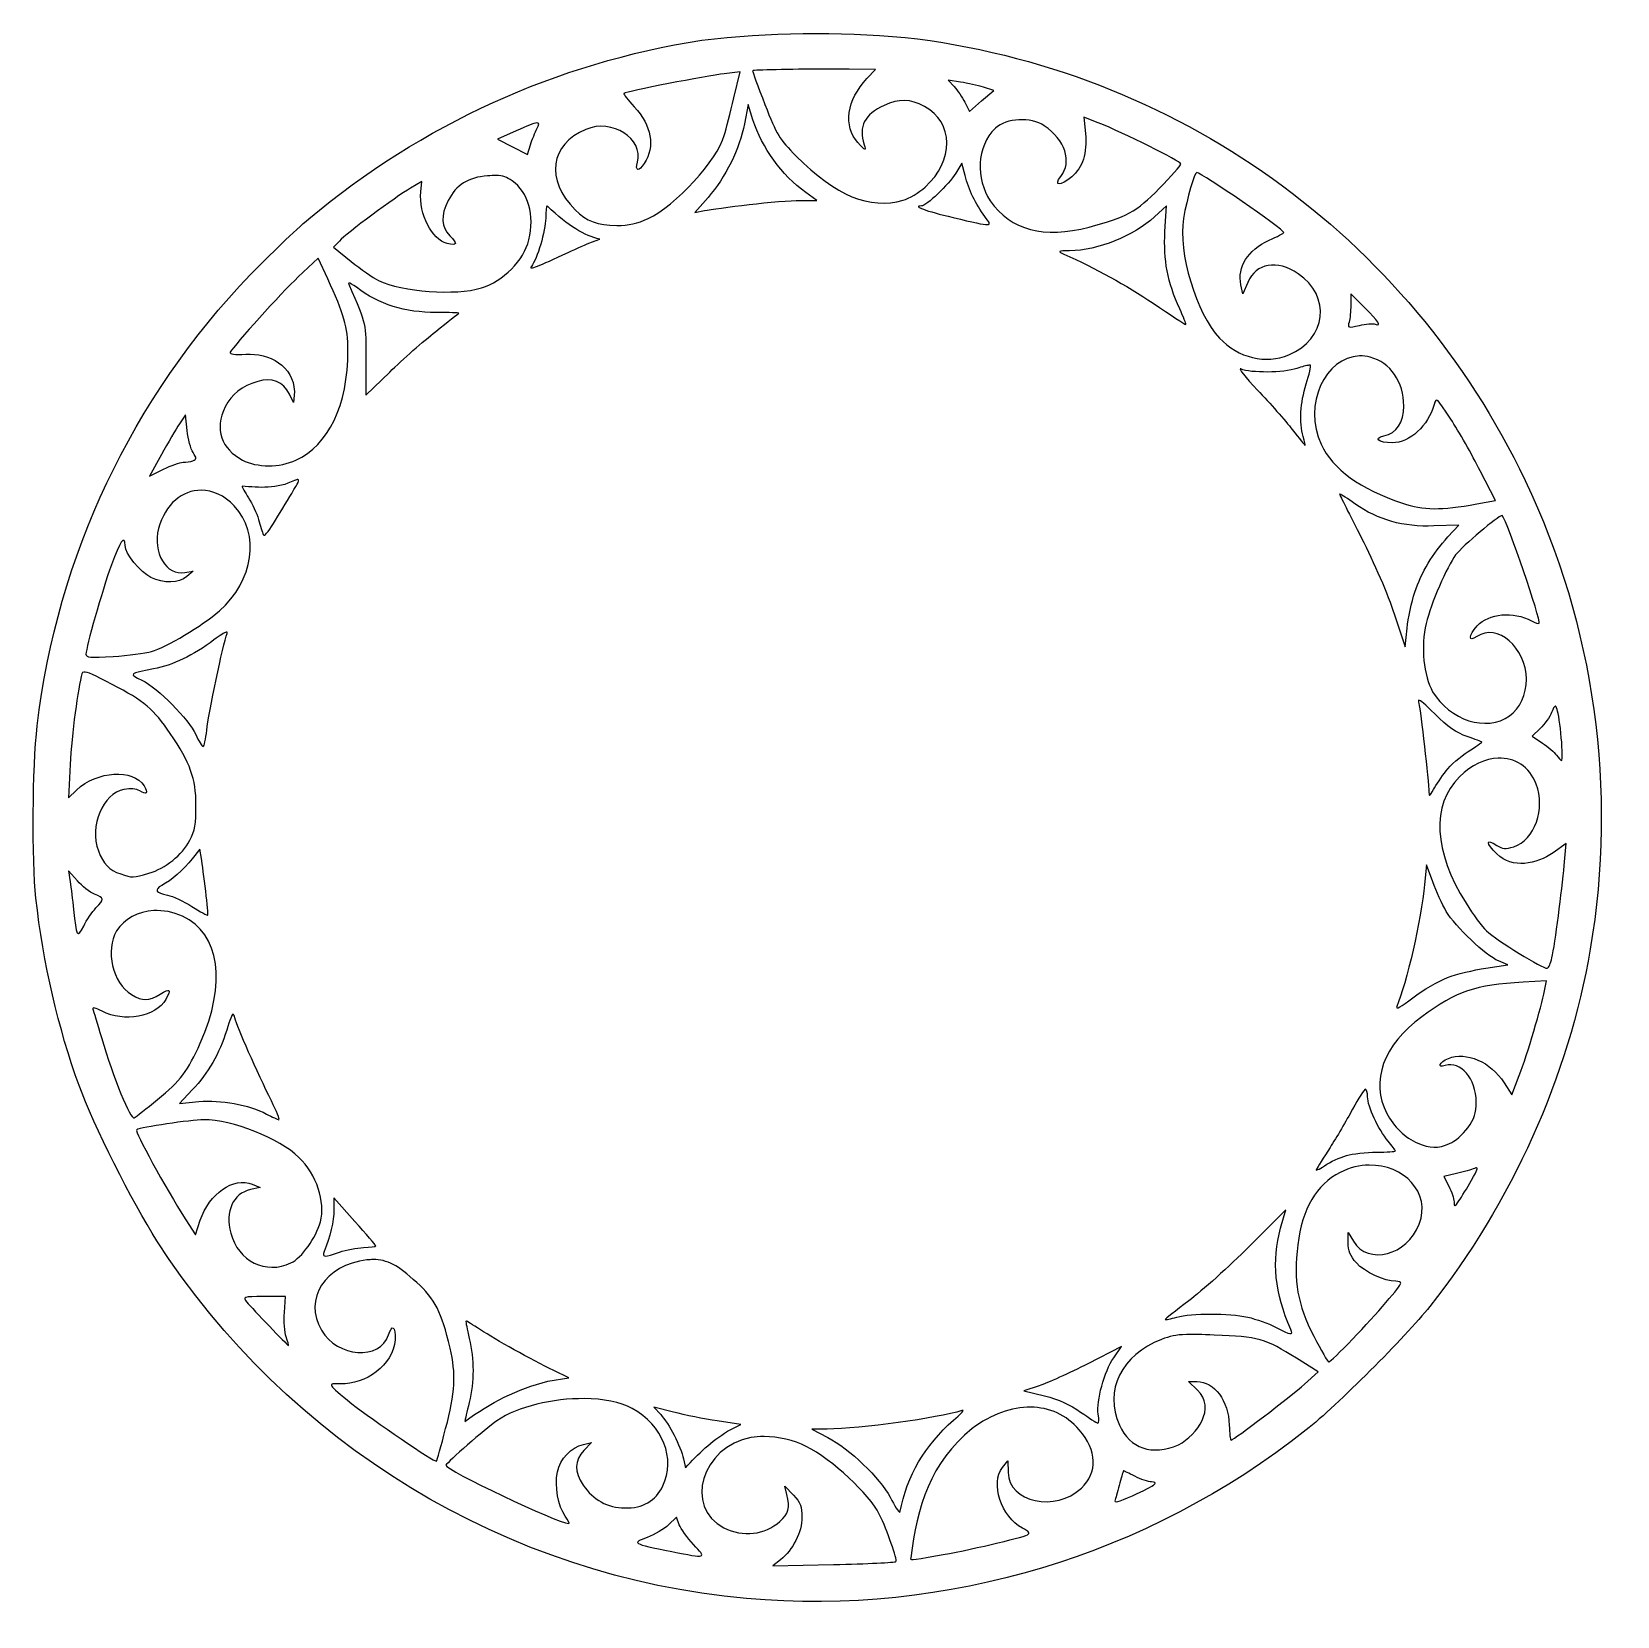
# Model space of a CAD drawing. Header units: centimetres. Extents: x -2.08 to 2.12, y -2.11 to 2.08.
import ezdxf

# ---------------------------------------------------------------- set-up
doc = ezdxf.new("R2010")
doc.units = ezdxf.units.CM
doc.header["$MEASUREMENT"] = 0
doc.layers.add('Layer 1', color=7, linetype='Continuous')

msp = doc.modelspace()

# ---------------------------------------------------------------- linework, layer by layer
at = {"layer": 'Layer 1'}
for points, knots in [([(-0.30557, 2.05704), (-0.69045, 1.9967), (-1.0463, 1.83496), (-1.34488, 1.58445), (-1.34488, 1.58445), (-1.38025, 1.55477), (-1.44979, 1.48822), (-1.49926, 1.43673), (-1.49926, 1.43673), (-1.81326, 1.10994), (-2.01105, 0.69155), (-2.06348, 0.24332), (-2.06348, 0.24332), (-2.07626, 0.13406), (-2.07821, -0.11356), (-2.06709, -0.21317), (-2.06709, -0.21317), (-2.04808, -0.38331), (-2.00749, -0.55936), (-1.95297, -0.70825), (-1.95297, -0.70825), (-1.91437, -0.81363), (-1.81217, -1.01791), (-1.74722, -1.11919), (-1.74722, -1.11919), (-1.40295, -1.65604), (-0.81971, -2.00989), (-0.18728, -2.06604), (-0.18728, -2.06604), (0.34125, -2.11296), (0.87301, -1.95283), (1.29379, -1.61983), (1.29379, -1.61983), (1.37413, -1.55625), (1.55637, -1.37394), (1.62061, -1.29301), (1.62061, -1.29301), (1.83661, -1.02087), (1.98802, -0.68409), (2.04516, -0.34811), (2.04516, -0.34811), (2.11664, 0.07221), (2.05607, 0.5086), (1.873, 0.89223), (1.873, 0.89223), (1.56318, 1.54149), (0.94643, 1.98207), (0.23227, 2.06453), (0.23227, 2.06453), (0.0536, 2.07944), (-0.1275, 2.07878), (-0.30557, 2.05704)], [0, 0, 0, 0, 0.0714286, 0.0714286, 0.0714286, 0.0714286, 0.1428571, 0.1428571, 0.1428571, 0.1428571, 0.2142857, 0.2142857, 0.2142857, 0.2142857, 0.2857143, 0.2857143, 0.2857143, 0.2857143, 0.3571429, 0.3571429, 0.3571429, 0.3571429, 0.4285714, 0.4285714, 0.4285714, 0.4285714, 0.5, 0.5, 0.5, 0.5, 0.5714286, 0.5714286, 0.5714286, 0.5714286, 0.6428571, 0.6428571, 0.6428571, 0.6428571, 0.7142857, 0.7142857, 0.7142857, 0.7142857, 0.7857143, 0.7857143, 0.7857143, 0.7857143, 0.8571429, 0.8571429, 0.8571429, 0.8571429, 1, 1, 1, 1]), ([(-0.20422, 1.9729), (-0.20422, 1.9729), (-0.22088, 1.90432), (-0.22088, 1.90432), (-0.22088, 1.90432), (-0.23004, 1.8666), (-0.24129, 1.82178), (-0.24587, 1.80492), (-0.24587, 1.80492), (-0.26323, 1.741), (-0.37562, 1.61832), (-0.44718, 1.585), (-0.44718, 1.585), (-0.47535, 1.57189), (-0.49859, 1.5668), (-0.53048, 1.56696), (-0.53048, 1.56696), (-0.58149, 1.56721), (-0.61026, 1.57805), (-0.64016, 1.60805), (-0.64016, 1.60805), (-0.71987, 1.68802), (-0.70753, 1.78116), (-0.61211, 1.82102), (-0.61211, 1.82102), (-0.54243, 1.85013), (-0.45863, 1.79691), (-0.47578, 1.73439), (-0.47578, 1.73439), (-0.4825, 1.7099), (-0.47224, 1.70791), (-0.45745, 1.73078), (-0.45745, 1.73078), (-0.42835, 1.77578), (-0.43815, 1.83086), (-0.48411, 1.88072), (-0.48411, 1.88072), (-0.50066, 1.89868), (-0.51293, 1.91467), (-0.51132, 1.91626), (-0.51132, 1.91626), (-0.50664, 1.92091), (-0.29136, 1.96303), (-0.24587, 1.96818), (-0.24587, 1.96818), (-0.24587, 1.96818), (-0.20422, 1.9729), (-0.20422, 1.9729)], [0, 0, 0, 0, 0.0769231, 0.0769231, 0.0769231, 0.0769231, 0.1538462, 0.1538462, 0.1538462, 0.1538462, 0.2307692, 0.2307692, 0.2307692, 0.2307692, 0.3076923, 0.3076923, 0.3076923, 0.3076923, 0.3846154, 0.3846154, 0.3846154, 0.3846154, 0.4615385, 0.4615385, 0.4615385, 0.4615385, 0.5384615, 0.5384615, 0.5384615, 0.5384615, 0.6153846, 0.6153846, 0.6153846, 0.6153846, 0.6923077, 0.6923077, 0.6923077, 0.6923077, 0.7692308, 0.7692308, 0.7692308, 0.7692308, 0.8461538, 0.8461538, 0.8461538, 0.8461538, 1, 1, 1, 1]), ([(0.01375, 1.98068), (0.04098, 1.98083), (0.06596, 1.98069), (0.08455, 1.9804), (0.08455, 1.9804), (0.08455, 1.9804), (0.15425, 1.97929), (0.15425, 1.97929), (0.15425, 1.97929), (0.15425, 1.97929), (0.13148, 1.95541), (0.13148, 1.95541), (0.13148, 1.95541), (0.0782, 1.89927), (0.0682, 1.82809), (0.1076, 1.78603), (0.1076, 1.78603), (0.1287, 1.76351), (0.12962, 1.76324), (0.12426, 1.78048), (0.12426, 1.78048), (0.10909, 1.82925), (0.12502, 1.86073), (0.17702, 1.88461), (0.17702, 1.88461), (0.21638, 1.90268), (0.24574, 1.90174), (0.28392, 1.88155), (0.28392, 1.88155), (0.36158, 1.84048), (0.36233, 1.73778), (0.28558, 1.66858), (0.28558, 1.66858), (0.26902, 1.65365), (0.24276, 1.6379), (0.22727, 1.6336), (0.22727, 1.6336), (0.13726, 1.6086), (0.05077, 1.64432), (-0.05567, 1.75049), (-0.05567, 1.75049), (-0.10032, 1.79503), (-0.10687, 1.80576), (-0.13841, 1.88683), (-0.13841, 1.88683), (-0.15725, 1.93524), (-0.17181, 1.97543), (-0.1709, 1.97624), (-0.1709, 1.97624), (-0.16884, 1.97806), (-0.06794, 1.98024), (0.01375, 1.98068)], [0, 0, 0, 0, 0.0714286, 0.0714286, 0.0714286, 0.0714286, 0.1428571, 0.1428571, 0.1428571, 0.1428571, 0.2142857, 0.2142857, 0.2142857, 0.2142857, 0.2857143, 0.2857143, 0.2857143, 0.2857143, 0.3571429, 0.3571429, 0.3571429, 0.3571429, 0.4285714, 0.4285714, 0.4285714, 0.4285714, 0.5, 0.5, 0.5, 0.5, 0.5714286, 0.5714286, 0.5714286, 0.5714286, 0.6428571, 0.6428571, 0.6428571, 0.6428571, 0.7142857, 0.7142857, 0.7142857, 0.7142857, 0.7857143, 0.7857143, 0.7857143, 0.7857143, 0.8571429, 0.8571429, 0.8571429, 0.8571429, 1, 1, 1, 1]), ([(0.34667, 1.95152), (0.34667, 1.95152), (0.37943, 1.94625), (0.37943, 1.94625), (0.37943, 1.94625), (0.39748, 1.94326), (0.42461, 1.93694), (0.43969, 1.93237), (0.43969, 1.93237), (0.43969, 1.93237), (0.46718, 1.92404), (0.46718, 1.92404), (0.46718, 1.92404), (0.46718, 1.92404), (0.43469, 1.89627), (0.43469, 1.89627), (0.43469, 1.89627), (0.43469, 1.89627), (0.40248, 1.8685), (0.40248, 1.8685), (0.40248, 1.8685), (0.40248, 1.8685), (0.39026, 1.89266), (0.39026, 1.89266), (0.39026, 1.89266), (0.38354, 1.90597), (0.37087, 1.92473), (0.36222, 1.93431), (0.36222, 1.93431), (0.36222, 1.93431), (0.34667, 1.95152), (0.34667, 1.95152)], [0, 0, 0, 0, 0.1111111, 0.1111111, 0.1111111, 0.1111111, 0.2222222, 0.2222222, 0.2222222, 0.2222222, 0.3333333, 0.3333333, 0.3333333, 0.3333333, 0.4444444, 0.4444444, 0.4444444, 0.4444444, 0.5555556, 0.5555556, 0.5555556, 0.5555556, 0.6666667, 0.6666667, 0.6666667, 0.6666667, 0.7777778, 0.7777778, 0.7777778, 0.7777778, 1, 1, 1, 1]), ([(-0.18312, 1.88711), (-0.18312, 1.88711), (-0.17007, 1.84657), (-0.17007, 1.84657), (-0.17007, 1.84657), (-0.14596, 1.77191), (-0.09435, 1.70067), (-0.03012, 1.65387), (-0.03012, 1.65387), (-0.03012, 1.65387), (-0.00125, 1.63304), (-0.00125, 1.63304), (-0.00125, 1.63304), (-0.00125, 1.63304), (-0.04484, 1.63304), (-0.04484, 1.63304), (-0.04484, 1.63304), (-0.06878, 1.63304), (-0.1297, 1.62816), (-0.18034, 1.62221), (-0.18034, 1.62221), (-0.23099, 1.61626), (-0.28398, 1.60895), (-0.29807, 1.60611), (-0.29807, 1.60611), (-0.29807, 1.60611), (-0.32362, 1.60111), (-0.32362, 1.60111), (-0.32362, 1.60111), (-0.32362, 1.60111), (-0.28863, 1.64109), (-0.28863, 1.64109), (-0.28863, 1.64109), (-0.24315, 1.69274), (-0.20449, 1.77083), (-0.19256, 1.83574), (-0.19256, 1.83574), (-0.19256, 1.83574), (-0.18312, 1.88711), (-0.18312, 1.88711)], [0, 0, 0, 0, 0.0909091, 0.0909091, 0.0909091, 0.0909091, 0.1818182, 0.1818182, 0.1818182, 0.1818182, 0.2727273, 0.2727273, 0.2727273, 0.2727273, 0.3636364, 0.3636364, 0.3636364, 0.3636364, 0.4545455, 0.4545455, 0.4545455, 0.4545455, 0.5454545, 0.5454545, 0.5454545, 0.5454545, 0.6363636, 0.6363636, 0.6363636, 0.6363636, 0.7272727, 0.7272727, 0.7272727, 0.7272727, 0.8181818, 0.8181818, 0.8181818, 0.8181818, 1, 1, 1, 1]), ([(0.70569, 1.85323), (0.70569, 1.85323), (0.74346, 1.83851), (0.74346, 1.83851), (0.74346, 1.83851), (0.81049, 1.81209), (0.96198, 1.73636), (0.96198, 1.72939), (0.96198, 1.72939), (0.96198, 1.72568), (0.93622, 1.69654), (0.90478, 1.66442), (0.90478, 1.66442), (0.84498, 1.60332), (0.81741, 1.58807), (0.7193, 1.56251), (0.7193, 1.56251), (0.59847, 1.53104), (0.51294, 1.55376), (0.45746, 1.63221), (0.45746, 1.63221), (0.41983, 1.6902), (0.41986, 1.77464), (0.47134, 1.82408), (0.47134, 1.82408), (0.50017, 1.85101), (0.5658, 1.85448), (0.60073, 1.83074), (0.60073, 1.83074), (0.65589, 1.79326), (0.67489, 1.73512), (0.64461, 1.69663), (0.64461, 1.69663), (0.62404, 1.67048), (0.64272, 1.66991), (0.67348, 1.69579), (0.67348, 1.69579), (0.70258, 1.72028), (0.7144, 1.75736), (0.70958, 1.81047), (0.70958, 1.81047), (0.70958, 1.81047), (0.70569, 1.85323), (0.70569, 1.85323)], [0, 0, 0, 0, 0.0833333, 0.0833333, 0.0833333, 0.0833333, 0.1666667, 0.1666667, 0.1666667, 0.1666667, 0.25, 0.25, 0.25, 0.25, 0.3333333, 0.3333333, 0.3333333, 0.3333333, 0.4166667, 0.4166667, 0.4166667, 0.4166667, 0.5, 0.5, 0.5, 0.5, 0.5833333, 0.5833333, 0.5833333, 0.5833333, 0.6666667, 0.6666667, 0.6666667, 0.6666667, 0.75, 0.75, 0.75, 0.75, 0.8333333, 0.8333333, 0.8333333, 0.8333333, 1, 1, 1, 1]), ([(-0.74206, 1.83796), (-0.73438, 1.83876), (-0.73568, 1.83353), (-0.74151, 1.82269), (-0.74151, 1.82269), (-0.74641, 1.81357), (-0.75408, 1.79467), (-0.75844, 1.78048), (-0.75844, 1.78048), (-0.75844, 1.78048), (-0.76622, 1.75466), (-0.76622, 1.75466), (-0.76622, 1.75466), (-0.76622, 1.75466), (-0.80593, 1.77465), (-0.80593, 1.77465), (-0.80593, 1.77465), (-0.80593, 1.77465), (-0.84563, 1.79492), (-0.84563, 1.79492), (-0.84563, 1.79492), (-0.84563, 1.79492), (-0.79621, 1.81713), (-0.79621, 1.81713), (-0.79621, 1.81713), (-0.76652, 1.83045), (-0.74974, 1.83716), (-0.74206, 1.83796)], [0, 0, 0, 0, 0.125, 0.125, 0.125, 0.125, 0.25, 0.25, 0.25, 0.25, 0.375, 0.375, 0.375, 0.375, 0.5, 0.5, 0.5, 0.5, 0.625, 0.625, 0.625, 0.625, 0.75, 0.75, 0.75, 0.75, 1, 1, 1, 1]), ([(0.38277, 1.73161), (0.38277, 1.73161), (0.3911, 1.69885), (0.3911, 1.69885), (0.3911, 1.69885), (0.40094, 1.66047), (0.41858, 1.62395), (0.44358, 1.59056), (0.44358, 1.59056), (0.46478, 1.56223), (0.46696, 1.56243), (0.36, 1.58778), (0.36, 1.58778), (0.28685, 1.60511), (0.25045, 1.61832), (0.27559, 1.61832), (0.27559, 1.61832), (0.28852, 1.61832), (0.34763, 1.6749), (0.36638, 1.70523), (0.36638, 1.70523), (0.36638, 1.70523), (0.38277, 1.73161), (0.38277, 1.73161)], [0, 0, 0, 0, 0.1428571, 0.1428571, 0.1428571, 0.1428571, 0.2857143, 0.2857143, 0.2857143, 0.2857143, 0.4285714, 0.4285714, 0.4285714, 0.4285714, 0.5714286, 0.5714286, 0.5714286, 0.5714286, 0.7142857, 0.7142857, 0.7142857, 0.7142857, 1, 1, 1, 1]), ([(-0.85007, 1.69885), (-0.83125, 1.69864), (-0.82136, 1.69496), (-0.80731, 1.68496), (-0.80731, 1.68496), (-0.76428, 1.65432), (-0.74717, 1.59417), (-0.76289, 1.52864), (-0.76289, 1.52864), (-0.77573, 1.47509), (-0.8318, 1.41819), (-0.88811, 1.40147), (-0.88811, 1.40147), (-0.95774, 1.38079), (-1.09758, 1.39098), (-1.16078, 1.42146), (-1.16078, 1.42146), (-1.17506, 1.42834), (-1.2077, 1.45104), (-1.23325, 1.47172), (-1.23325, 1.47172), (-1.23325, 1.47172), (-1.27963, 1.5092), (-1.27963, 1.5092), (-1.27963, 1.5092), (-1.27963, 1.5092), (-1.26435, 1.52558), (-1.26435, 1.52558), (-1.26435, 1.52558), (-1.24545, 1.54571), (-1.11623, 1.64183), (-1.07582, 1.66581), (-1.07582, 1.66581), (-1.07582, 1.66581), (-1.04611, 1.6833), (-1.04611, 1.6833), (-1.04611, 1.6833), (-1.04611, 1.6833), (-1.04861, 1.65581), (-1.04861, 1.65581), (-1.04861, 1.65581), (-1.05423, 1.5968), (-1.02006, 1.52945), (-0.97919, 1.5192), (-0.97919, 1.5192), (-0.95217, 1.51242), (-0.95036, 1.51785), (-0.97225, 1.53974), (-0.97225, 1.53974), (-0.99532, 1.56282), (-0.99659, 1.59321), (-0.97641, 1.63276), (-0.97641, 1.63276), (-0.95531, 1.67412), (-0.92306, 1.69434), (-0.87229, 1.69801), (-0.87229, 1.69801), (-0.86356, 1.69865), (-0.85635, 1.69892), (-0.85007, 1.69885)], [0, 0, 0, 0, 0.0625, 0.0625, 0.0625, 0.0625, 0.125, 0.125, 0.125, 0.125, 0.1875, 0.1875, 0.1875, 0.1875, 0.25, 0.25, 0.25, 0.25, 0.3125, 0.3125, 0.3125, 0.3125, 0.375, 0.375, 0.375, 0.375, 0.4375, 0.4375, 0.4375, 0.4375, 0.5, 0.5, 0.5, 0.5, 0.5625, 0.5625, 0.5625, 0.5625, 0.625, 0.625, 0.625, 0.625, 0.6875, 0.6875, 0.6875, 0.6875, 0.75, 0.75, 0.75, 0.75, 0.8125, 0.8125, 0.8125, 0.8125, 0.875, 0.875, 0.875, 0.875, 1, 1, 1, 1]), ([(1.00391, 1.70662), (1.01618, 1.70662), (1.23465, 1.5565), (1.23465, 1.54807), (1.23465, 1.54807), (1.23465, 1.54667), (1.21715, 1.53744), (1.1955, 1.52753), (1.1955, 1.52753), (1.13866, 1.50151), (1.11056, 1.4571), (1.12108, 1.4098), (1.12108, 1.4098), (1.12108, 1.4098), (1.12636, 1.38619), (1.12636, 1.38619), (1.12636, 1.38619), (1.12636, 1.38619), (1.13913, 1.41618), (1.13913, 1.41618), (1.13913, 1.41618), (1.16095, 1.46726), (1.21651, 1.4769), (1.27241, 1.43923), (1.27241, 1.43923), (1.36035, 1.37997), (1.34721, 1.26589), (1.2477, 1.22431), (1.2477, 1.22431), (1.18643, 1.19872), (1.11431, 1.2162), (1.06388, 1.26902), (1.06388, 1.26902), (1.0033, 1.33247), (0.95367, 1.49771), (0.96892, 1.58528), (0.96892, 1.58528), (0.97831, 1.6392), (0.99775, 1.70662), (1.00391, 1.70662)], [0, 0, 0, 0, 0.0909091, 0.0909091, 0.0909091, 0.0909091, 0.1818182, 0.1818182, 0.1818182, 0.1818182, 0.2727273, 0.2727273, 0.2727273, 0.2727273, 0.3636364, 0.3636364, 0.3636364, 0.3636364, 0.4545455, 0.4545455, 0.4545455, 0.4545455, 0.5454545, 0.5454545, 0.5454545, 0.5454545, 0.6363636, 0.6363636, 0.6363636, 0.6363636, 0.7272727, 0.7272727, 0.7272727, 0.7272727, 0.8181818, 0.8181818, 0.8181818, 0.8181818, 1, 1, 1, 1]), ([(-0.7143, 1.61832), (-0.65715, 1.56327), (-0.61636, 1.54036), (-0.57518, 1.53058), (-0.57518, 1.53058), (-0.57518, 1.53058), (-0.59684, 1.52253), (-0.59684, 1.52253), (-0.59684, 1.52253), (-0.6089, 1.51799), (-0.63691, 1.50588), (-0.65876, 1.4956), (-0.65876, 1.4956), (-0.73785, 1.45837), (-0.76506, 1.44802), (-0.75622, 1.45867), (-0.75622, 1.45867), (-0.74107, 1.47692), (-0.71846, 1.5533), (-0.71846, 1.58611), (-0.71846, 1.58611), (-0.71846, 1.60372), (-0.71661, 1.61832), (-0.7143, 1.61832)], [0, 0, 0, 0, 0.1428571, 0.1428571, 0.1428571, 0.1428571, 0.2857143, 0.2857143, 0.2857143, 0.2857143, 0.4285714, 0.4285714, 0.4285714, 0.4285714, 0.5714286, 0.5714286, 0.5714286, 0.5714286, 0.7142857, 0.7142857, 0.7142857, 0.7142857, 1, 1, 1, 1]), ([(0.92422, 1.61916), (0.92422, 1.61916), (0.92005, 1.55057), (0.92005, 1.55057), (0.92005, 1.55057), (0.91556, 1.47458), (0.92659, 1.41688), (0.95893, 1.34621), (0.95893, 1.34621), (0.96895, 1.32431), (0.9761, 1.30588), (0.97503, 1.30512), (0.97503, 1.30512), (0.97396, 1.30436), (0.93502, 1.32938), (0.8884, 1.36093), (0.8884, 1.36093), (0.81669, 1.40945), (0.73698, 1.45347), (0.65238, 1.49115), (0.65238, 1.49115), (0.63539, 1.49872), (0.63679, 1.4993), (0.66765, 1.49976), (0.66765, 1.49976), (0.74318, 1.50089), (0.83657, 1.53836), (0.89229, 1.58972), (0.89229, 1.58972), (0.89229, 1.58972), (0.92422, 1.61916), (0.92422, 1.61916)], [0, 0, 0, 0, 0.1111111, 0.1111111, 0.1111111, 0.1111111, 0.2222222, 0.2222222, 0.2222222, 0.2222222, 0.3333333, 0.3333333, 0.3333333, 0.3333333, 0.4444444, 0.4444444, 0.4444444, 0.4444444, 0.5555556, 0.5555556, 0.5555556, 0.5555556, 0.6666667, 0.6666667, 0.6666667, 0.6666667, 0.7777778, 0.7777778, 0.7777778, 0.7777778, 1, 1, 1, 1]), ([(-1.32016, 1.4806), (-1.32016, 1.4806), (-1.2949, 1.4259), (-1.2949, 1.4259), (-1.2949, 1.4259), (-1.25256, 1.33401), (-1.24158, 1.29579), (-1.24158, 1.2382), (-1.24158, 1.2382), (-1.24158, 1.08834), (-1.29364, 0.98608), (-1.37931, 0.94581), (-1.37931, 0.94581), (-1.42146, 0.926), (-1.48266, 0.92605), (-1.52064, 0.94609), (-1.52064, 0.94609), (-1.57501, 0.97479), (-1.5964, 1.02791), (-1.56618, 1.08715), (-1.56618, 1.08715), (-1.54911, 1.1206), (-1.52257, 1.14145), (-1.48038, 1.15407), (-1.48038, 1.15407), (-1.44261, 1.16536), (-1.41311, 1.15362), (-1.39652, 1.12075), (-1.39652, 1.12075), (-1.39652, 1.12075), (-1.38542, 1.09853), (-1.38542, 1.09853), (-1.38542, 1.09853), (-1.38542, 1.09853), (-1.38319, 1.12741), (-1.38319, 1.12741), (-1.38319, 1.12741), (-1.38531, 1.19476), (-1.44956, 1.23042), (-1.51175, 1.22598), (-1.51175, 1.22598), (-1.54047, 1.2247), (-1.55582, 1.22659), (-1.55313, 1.23126), (-1.55313, 1.23126), (-1.54106, 1.25217), (-1.41908, 1.38708), (-1.37292, 1.43062), (-1.37292, 1.43062), (-1.37292, 1.43062), (-1.32016, 1.4806), (-1.32016, 1.4806)], [0, 0, 0, 0, 0.0714286, 0.0714286, 0.0714286, 0.0714286, 0.1428571, 0.1428571, 0.1428571, 0.1428571, 0.2142857, 0.2142857, 0.2142857, 0.2142857, 0.2857143, 0.2857143, 0.2857143, 0.2857143, 0.3571429, 0.3571429, 0.3571429, 0.3571429, 0.4285714, 0.4285714, 0.4285714, 0.4285714, 0.5, 0.5, 0.5, 0.5, 0.5714286, 0.5714286, 0.5714286, 0.5714286, 0.6428571, 0.6428571, 0.6428571, 0.6428571, 0.7142857, 0.7142857, 0.7142857, 0.7142857, 0.7857143, 0.7857143, 0.7857143, 0.7857143, 0.8571429, 0.8571429, 0.8571429, 0.8571429, 1, 1, 1, 1]), ([(-1.23964, 1.41396), (-1.23744, 1.41488), (-1.22952, 1.41094), (-1.21909, 1.40313), (-1.21909, 1.40313), (-1.15815, 1.35746), (-1.09169, 1.33655), (-1.00751, 1.33649), (-1.00751, 1.33649), (-0.9739, 1.33647), (-0.94719, 1.33559), (-0.94837, 1.33455), (-0.94837, 1.33455), (-0.94955, 1.33351), (-0.97703, 1.31172), (-1.00946, 1.28623), (-1.00946, 1.28623), (-1.04189, 1.26075), (-1.09662, 1.21257), (-1.13107, 1.17906), (-1.13107, 1.17906), (-1.13107, 1.17906), (-1.19383, 1.11797), (-1.19383, 1.11797), (-1.19383, 1.11797), (-1.19383, 1.11797), (-1.19383, 1.21154), (-1.19383, 1.21154), (-1.19383, 1.21154), (-1.19383, 1.31021), (-1.19128, 1.29978), (-1.23964, 1.41146), (-1.23964, 1.41146), (-1.24027, 1.41292), (-1.24038, 1.41366), (-1.23964, 1.41396)], [0, 0, 0, 0, 0.1, 0.1, 0.1, 0.1, 0.2, 0.2, 0.2, 0.2, 0.3, 0.3, 0.3, 0.3, 0.4, 0.4, 0.4, 0.4, 0.5, 0.5, 0.5, 0.5, 0.6, 0.6, 0.6, 0.6, 0.7, 0.7, 0.7, 0.7, 0.8, 0.8, 0.8, 0.8, 1, 1, 1, 1]), ([(1.4118, 1.38564), (1.4118, 1.38564), (1.44845, 1.34926), (1.44845, 1.34926), (1.44845, 1.34926), (1.4851, 1.31317), (1.49443, 1.29847), (1.47566, 1.30567), (1.47566, 1.30567), (1.47026, 1.30774), (1.45157, 1.30622), (1.43429, 1.30234), (1.43429, 1.30234), (1.40421, 1.29558), (1.40298, 1.29595), (1.40708, 1.31122), (1.40708, 1.31122), (1.40943, 1.32), (1.41147, 1.34014), (1.41152, 1.35621), (1.41152, 1.35621), (1.41152, 1.35621), (1.4118, 1.38564), (1.4118, 1.38564)], [0, 0, 0, 0, 0.1428571, 0.1428571, 0.1428571, 0.1428571, 0.2857143, 0.2857143, 0.2857143, 0.2857143, 0.4285714, 0.4285714, 0.4285714, 0.4285714, 0.5714286, 0.5714286, 0.5714286, 0.5714286, 0.7142857, 0.7142857, 0.7142857, 0.7142857, 1, 1, 1, 1]), ([(1.43457, 1.22154), (1.44386, 1.22181), (1.45335, 1.22072), (1.46317, 1.21821), (1.46317, 1.21821), (1.51633, 1.20458), (1.55174, 1.15291), (1.55174, 1.08881), (1.55174, 1.08881), (1.55174, 1.0455), (1.53288, 1.0174), (1.49899, 1.00996), (1.49899, 1.00996), (1.47016, 1.00362), (1.48463, 0.99207), (1.52148, 0.99191), (1.52148, 0.99191), (1.56754, 0.9917), (1.61669, 1.03675), (1.63227, 1.09326), (1.63227, 1.09326), (1.63763, 1.11269), (1.63936, 1.11121), (1.67614, 1.05438), (1.67614, 1.05438), (1.69713, 1.02195), (1.73213, 0.9604), (1.75416, 0.91749), (1.75416, 0.91749), (1.75416, 0.91749), (1.79442, 0.83947), (1.79442, 0.83947), (1.79442, 0.83947), (1.79442, 0.83947), (1.74472, 0.83031), (1.74472, 0.83031), (1.74472, 0.83031), (1.64947, 0.8127), (1.60429, 0.81309), (1.54813, 0.83197), (1.54813, 0.83197), (1.43594, 0.86969), (1.3643, 0.92158), (1.33322, 0.98802), (1.33322, 0.98802), (1.28401, 1.09323), (1.34478, 1.21892), (1.43457, 1.22154)], [0, 0, 0, 0, 0.0769231, 0.0769231, 0.0769231, 0.0769231, 0.1538462, 0.1538462, 0.1538462, 0.1538462, 0.2307692, 0.2307692, 0.2307692, 0.2307692, 0.3076923, 0.3076923, 0.3076923, 0.3076923, 0.3846154, 0.3846154, 0.3846154, 0.3846154, 0.4615385, 0.4615385, 0.4615385, 0.4615385, 0.5384615, 0.5384615, 0.5384615, 0.5384615, 0.6153846, 0.6153846, 0.6153846, 0.6153846, 0.6923077, 0.6923077, 0.6923077, 0.6923077, 0.7692308, 0.7692308, 0.7692308, 0.7692308, 0.8461538, 0.8461538, 0.8461538, 0.8461538, 1, 1, 1, 1]), ([(1.30101, 1.1971), (1.30306, 1.19732), (1.30449, 1.19724), (1.3049, 1.19683), (1.3049, 1.19683), (1.30654, 1.19518), (1.30146, 1.17292), (1.29351, 1.1474), (1.29351, 1.1474), (1.27787, 1.09713), (1.2749, 1.0461), (1.28574, 1.00829), (1.28574, 1.00829), (1.28951, 0.99514), (1.29208, 0.98441), (1.29129, 0.98441), (1.29129, 0.98441), (1.29051, 0.98441), (1.275, 1.00358), (1.25686, 1.02689), (1.25686, 1.02689), (1.23872, 1.0502), (1.19744, 1.09715), (1.16495, 1.1313), (1.16495, 1.1313), (1.13247, 1.16544), (1.11242, 1.1906), (1.12053, 1.18711), (1.12053, 1.18711), (1.14681, 1.1758), (1.23379, 1.17657), (1.2688, 1.1885), (1.2688, 1.1885), (1.28251, 1.19317), (1.29488, 1.19645), (1.30101, 1.1971)], [0, 0, 0, 0, 0.1, 0.1, 0.1, 0.1, 0.2, 0.2, 0.2, 0.2, 0.3, 0.3, 0.3, 0.3, 0.4, 0.4, 0.4, 0.4, 0.5, 0.5, 0.5, 0.5, 0.6, 0.6, 0.6, 0.6, 0.7, 0.7, 0.7, 0.7, 0.8, 0.8, 0.8, 0.8, 1, 1, 1, 1]), ([(-1.67141, 1.06577), (-1.67141, 1.06577), (-1.66697, 1.02439), (-1.66697, 1.02439), (-1.66697, 1.02439), (-1.66463, 1.00169), (-1.65761, 0.97553), (-1.65142, 0.96608), (-1.65142, 0.96608), (-1.64132, 0.95066), (-1.64148, 0.94835), (-1.6517, 0.94443), (-1.6517, 0.94443), (-1.65796, 0.94202), (-1.6696, 0.94026), (-1.6778, 0.94026), (-1.6778, 0.94026), (-1.686, 0.94026), (-1.7095, 0.93182), (-1.72972, 0.92166), (-1.72972, 0.92166), (-1.72972, 0.92166), (-1.76638, 0.90333), (-1.76638, 0.90333), (-1.76638, 0.90333), (-1.76638, 0.90333), (-1.735, 0.96053), (-1.735, 0.96053), (-1.735, 0.96053), (-1.7178, 0.99197), (-1.69647, 1.02834), (-1.68752, 1.04161), (-1.68752, 1.04161), (-1.68752, 1.04161), (-1.67141, 1.06577), (-1.67141, 1.06577)], [0, 0, 0, 0, 0.1, 0.1, 0.1, 0.1, 0.2, 0.2, 0.2, 0.2, 0.3, 0.3, 0.3, 0.3, 0.4, 0.4, 0.4, 0.4, 0.5, 0.5, 0.5, 0.5, 0.6, 0.6, 0.6, 0.6, 0.7, 0.7, 0.7, 0.7, 0.8, 0.8, 0.8, 0.8, 1, 1, 1, 1]), ([(-1.37431, 0.89445), (-1.36865, 0.89449), (-1.37304, 0.88653), (-1.39014, 0.85807), (-1.39014, 0.85807), (-1.40323, 0.83628), (-1.4249, 0.80062), (-1.43817, 0.77866), (-1.43817, 0.77866), (-1.45287, 0.75436), (-1.46361, 0.74287), (-1.46566, 0.74923), (-1.46566, 0.74923), (-1.46751, 0.75497), (-1.47317, 0.773), (-1.47816, 0.78921), (-1.47816, 0.78921), (-1.48314, 0.80543), (-1.49502, 0.83101), (-1.50454, 0.84613), (-1.50454, 0.84613), (-1.51405, 0.86125), (-1.52175, 0.87498), (-1.52175, 0.87668), (-1.52175, 0.87668), (-1.47635, 0.8733), (-1.42855, 0.86892), (-1.38319, 0.89223), (-1.38319, 0.89223), (-1.37916, 0.89355), (-1.3762, 0.89443), (-1.37431, 0.89445)], [0, 0, 0, 0, 0.1111111, 0.1111111, 0.1111111, 0.1111111, 0.2222222, 0.2222222, 0.2222222, 0.2222222, 0.3333333, 0.3333333, 0.3333333, 0.3333333, 0.4444444, 0.4444444, 0.4444444, 0.4444444, 0.5555556, 0.5555556, 0.5555556, 0.5555556, 0.6666667, 0.6666667, 0.6666667, 0.6666667, 0.7777778, 0.7777778, 0.7777778, 0.7777778, 1, 1, 1, 1]), ([(-1.62976, 0.8664), (-1.6001, 0.86624), (-1.56896, 0.85283), (-1.5423, 0.82475), (-1.5423, 0.82475), (-1.47296, 0.75175), (-1.49088, 0.62656), (-1.58173, 0.54709), (-1.58173, 0.54709), (-1.62713, 0.50737), (-1.72196, 0.45071), (-1.76138, 0.43963), (-1.76138, 0.43963), (-1.77759, 0.43507), (-1.8232, 0.42912), (-1.86273, 0.42658), (-1.86273, 0.42658), (-1.92329, 0.42268), (-1.93464, 0.42379), (-1.93464, 0.43296), (-1.93464, 0.43296), (-1.93464, 0.45026), (-1.89224, 0.59859), (-1.86717, 0.66926), (-1.86717, 0.66926), (-1.84552, 0.73029), (-1.83135, 0.75036), (-1.83135, 0.72007), (-1.83135, 0.72007), (-1.83135, 0.69845), (-1.79114, 0.64913), (-1.76277, 0.63566), (-1.76277, 0.63566), (-1.72782, 0.61908), (-1.68947, 0.61993), (-1.66808, 0.63788), (-1.66808, 0.63788), (-1.66808, 0.63788), (-1.65087, 0.65232), (-1.65087, 0.65232), (-1.65087, 0.65232), (-1.65087, 0.65232), (-1.67308, 0.64843), (-1.67308, 0.64843), (-1.67308, 0.64843), (-1.72205, 0.63935), (-1.7593, 0.70191), (-1.7425, 0.76505), (-1.7425, 0.76505), (-1.72515, 0.83026), (-1.67921, 0.86667), (-1.62976, 0.8664)], [0, 0, 0, 0, 0.0714286, 0.0714286, 0.0714286, 0.0714286, 0.1428571, 0.1428571, 0.1428571, 0.1428571, 0.2142857, 0.2142857, 0.2142857, 0.2142857, 0.2857143, 0.2857143, 0.2857143, 0.2857143, 0.3571429, 0.3571429, 0.3571429, 0.3571429, 0.4285714, 0.4285714, 0.4285714, 0.4285714, 0.5, 0.5, 0.5, 0.5, 0.5714286, 0.5714286, 0.5714286, 0.5714286, 0.6428571, 0.6428571, 0.6428571, 0.6428571, 0.7142857, 0.7142857, 0.7142857, 0.7142857, 0.7857143, 0.7857143, 0.7857143, 0.7857143, 0.8571429, 0.8571429, 0.8571429, 0.8571429, 1, 1, 1, 1]), ([(1.38292, 0.85585), (1.3867, 0.85454), (1.40321, 0.84391), (1.42263, 0.83031), (1.42263, 0.83031), (1.48407, 0.78726), (1.55076, 0.76855), (1.63143, 0.77172), (1.63143, 0.77172), (1.63143, 0.77172), (1.69752, 0.77422), (1.69752, 0.77422), (1.69752, 0.77422), (1.69752, 0.77422), (1.66864, 0.74284), (1.66864, 0.74284), (1.66864, 0.74284), (1.62746, 0.69817), (1.59889, 0.65031), (1.5809, 0.59623), (1.5809, 0.59623), (1.57232, 0.57044), (1.56306, 0.5277), (1.56035, 0.50099), (1.56035, 0.50099), (1.56035, 0.50099), (1.55535, 0.4524), (1.55535, 0.4524), (1.55535, 0.4524), (1.55535, 0.4524), (1.52648, 0.53959), (1.52648, 0.53959), (1.52648, 0.53959), (1.51064, 0.58759), (1.47192, 0.67768), (1.44012, 0.73979), (1.44012, 0.73979), (1.40833, 0.80189), (1.38209, 0.85396), (1.38209, 0.85557), (1.38209, 0.85557), (1.38209, 0.85577), (1.38238, 0.85604), (1.38292, 0.85585)], [0, 0, 0, 0, 0.0833333, 0.0833333, 0.0833333, 0.0833333, 0.1666667, 0.1666667, 0.1666667, 0.1666667, 0.25, 0.25, 0.25, 0.25, 0.3333333, 0.3333333, 0.3333333, 0.3333333, 0.4166667, 0.4166667, 0.4166667, 0.4166667, 0.5, 0.5, 0.5, 0.5, 0.5833333, 0.5833333, 0.5833333, 0.5833333, 0.6666667, 0.6666667, 0.6666667, 0.6666667, 0.75, 0.75, 0.75, 0.75, 0.8333333, 0.8333333, 0.8333333, 0.8333333, 1, 1, 1, 1]), ([(1.81192, 0.79948), (1.81224, 0.7995), (1.81234, 0.79937), (1.81247, 0.79921), (1.81247, 0.79921), (1.82615, 0.78315), (1.91578, 0.52044), (1.90966, 0.51432), (1.90966, 0.51432), (1.90807, 0.51273), (1.89913, 0.51562), (1.88966, 0.52071), (1.88966, 0.52071), (1.84133, 0.5467), (1.77708, 0.54079), (1.74611, 0.50738), (1.74611, 0.50738), (1.72262, 0.48203), (1.72188, 0.46286), (1.745, 0.47906), (1.745, 0.47906), (1.79837, 0.51644), (1.87606, 0.44953), (1.87606, 0.36605), (1.87606, 0.36605), (1.87606, 0.32675), (1.85856, 0.28831), (1.83163, 0.26914), (1.83163, 0.26914), (1.77126, 0.22615), (1.67266, 0.25724), (1.6281, 0.33328), (1.6281, 0.33328), (1.60414, 0.37417), (1.59651, 0.4535), (1.61089, 0.51377), (1.61089, 0.51377), (1.62332, 0.56587), (1.66597, 0.665), (1.68891, 0.69508), (1.68891, 0.69508), (1.70711, 0.71894), (1.80205, 0.79913), (1.81192, 0.79948)], [0, 0, 0, 0, 0.0833333, 0.0833333, 0.0833333, 0.0833333, 0.1666667, 0.1666667, 0.1666667, 0.1666667, 0.25, 0.25, 0.25, 0.25, 0.3333333, 0.3333333, 0.3333333, 0.3333333, 0.4166667, 0.4166667, 0.4166667, 0.4166667, 0.5, 0.5, 0.5, 0.5, 0.5833333, 0.5833333, 0.5833333, 0.5833333, 0.6666667, 0.6666667, 0.6666667, 0.6666667, 0.75, 0.75, 0.75, 0.75, 0.8333333, 0.8333333, 0.8333333, 0.8333333, 1, 1, 1, 1]), ([(-1.56368, 0.491), (-1.56082, 0.49165), (-1.56013, 0.4903), (-1.56146, 0.48683), (-1.56146, 0.48683), (-1.57158, 0.46045), (-1.61057, 0.27445), (-1.61505, 0.23166), (-1.61505, 0.23166), (-1.61754, 0.2078), (-1.6219, 0.18834), (-1.62477, 0.18834), (-1.62477, 0.18834), (-1.62763, 0.18834), (-1.63649, 0.20249), (-1.6442, 0.21972), (-1.6442, 0.21972), (-1.66223, 0.26001), (-1.74454, 0.3431), (-1.78664, 0.36355), (-1.78664, 0.36355), (-1.8217, 0.38057), (-1.82112, 0.3813), (-1.75582, 0.39354), (-1.75582, 0.39354), (-1.70525, 0.40301), (-1.65063, 0.42914), (-1.59617, 0.47017), (-1.59617, 0.47017), (-1.57917, 0.48298), (-1.56845, 0.48991), (-1.56368, 0.491)], [0, 0, 0, 0, 0.1111111, 0.1111111, 0.1111111, 0.1111111, 0.2222222, 0.2222222, 0.2222222, 0.2222222, 0.3333333, 0.3333333, 0.3333333, 0.3333333, 0.4444444, 0.4444444, 0.4444444, 0.4444444, 0.5555556, 0.5555556, 0.5555556, 0.5555556, 0.6666667, 0.6666667, 0.6666667, 0.6666667, 0.7777778, 0.7777778, 0.7777778, 0.7777778, 1, 1, 1, 1]), ([(-1.94019, 0.38521), (-1.9321, 0.38645), (-1.91261, 0.37754), (-1.86522, 0.35272), (-1.86522, 0.35272), (-1.78106, 0.30864), (-1.75501, 0.28658), (-1.71167, 0.22277), (-1.71167, 0.22277), (-1.65826, 0.14411), (-1.64385, 0.10415), (-1.64365, 0.03368), (-1.64365, 0.03368), (-1.6435, -0.01703), (-1.64657, -0.03484), (-1.65975, -0.05962), (-1.65975, -0.05962), (-1.68115, -0.09985), (-1.7233, -0.13365), (-1.76832, -0.14708), (-1.76832, -0.14708), (-1.80984, -0.15947), (-1.81242, -0.15955), (-1.84246, -0.14903), (-1.84246, -0.14903), (-1.87436, -0.13784), (-1.88807, -0.12353), (-1.90188, -0.08738), (-1.90188, -0.08738), (-1.92663, -0.02257), (-1.89042, 0.06421), (-1.83413, 0.07477), (-1.83413, 0.07477), (-1.81705, 0.07798), (-1.80144, 0.07649), (-1.79248, 0.07089), (-1.79248, 0.07089), (-1.77398, 0.05933), (-1.76903, 0.06507), (-1.78081, 0.08394), (-1.78081, 0.08394), (-1.80963, 0.13008), (-1.90548, 0.12425), (-1.95963, 0.07311), (-1.95963, 0.07311), (-1.95963, 0.07311), (-1.98101, 0.05284), (-1.98101, 0.05284), (-1.98101, 0.05284), (-1.98101, 0.05284), (-1.97657, 0.14086), (-1.97657, 0.14086), (-1.97657, 0.14086), (-1.97245, 0.21838), (-1.95558, 0.3469), (-1.94519, 0.38076), (-1.94519, 0.38076), (-1.94444, 0.38322), (-1.94289, 0.38479), (-1.94019, 0.38521)], [0, 0, 0, 0, 0.0625, 0.0625, 0.0625, 0.0625, 0.125, 0.125, 0.125, 0.125, 0.1875, 0.1875, 0.1875, 0.1875, 0.25, 0.25, 0.25, 0.25, 0.3125, 0.3125, 0.3125, 0.3125, 0.375, 0.375, 0.375, 0.375, 0.4375, 0.4375, 0.4375, 0.4375, 0.5, 0.5, 0.5, 0.5, 0.5625, 0.5625, 0.5625, 0.5625, 0.625, 0.625, 0.625, 0.625, 0.6875, 0.6875, 0.6875, 0.6875, 0.75, 0.75, 0.75, 0.75, 0.8125, 0.8125, 0.8125, 0.8125, 0.875, 0.875, 0.875, 0.875, 1, 1, 1, 1]), ([(1.59201, 0.31051), (1.59551, 0.31159), (1.60712, 0.30094), (1.63366, 0.27442), (1.63366, 0.27442), (1.66856, 0.23954), (1.69066, 0.22427), (1.71945, 0.21472), (1.71945, 0.21472), (1.74074, 0.20766), (1.75805, 0.20102), (1.75805, 0.2), (1.75805, 0.2), (1.75805, 0.19898), (1.74172, 0.18772), (1.72168, 0.17473), (1.72168, 0.17473), (1.70163, 0.16175), (1.67546, 0.1387), (1.66364, 0.12364), (1.66364, 0.12364), (1.65183, 0.10858), (1.63682, 0.08638), (1.63032, 0.07422), (1.63032, 0.07422), (1.62081, 0.05639), (1.61869, 0.05484), (1.61838, 0.06672), (1.61838, 0.06672), (1.61764, 0.09616), (1.59641, 0.28354), (1.59173, 0.30218), (1.59173, 0.30218), (1.59049, 0.30711), (1.59041, 0.31002), (1.59201, 0.31051)], [0, 0, 0, 0, 0.1, 0.1, 0.1, 0.1, 0.2, 0.2, 0.2, 0.2, 0.3, 0.3, 0.3, 0.3, 0.4, 0.4, 0.4, 0.4, 0.5, 0.5, 0.5, 0.5, 0.6, 0.6, 0.6, 0.6, 0.7, 0.7, 0.7, 0.7, 0.8, 0.8, 0.8, 0.8, 1, 1, 1, 1]), ([(1.95186, 0.29496), (1.95386, 0.29598), (1.9552, 0.29282), (1.95769, 0.28608), (1.95769, 0.28608), (1.9607, 0.27794), (1.96565, 0.24434), (1.96852, 0.21139), (1.96852, 0.21139), (1.9714, 0.17843), (1.97195, 0.15141), (1.96963, 0.15141), (1.96963, 0.15141), (1.96731, 0.15141), (1.96105, 0.15774), (1.95575, 0.16529), (1.95575, 0.16529), (1.95045, 0.17284), (1.93379, 0.18735), (1.91882, 0.1975), (1.91882, 0.1975), (1.91882, 0.1975), (1.89161, 0.21583), (1.89161, 0.21583), (1.89161, 0.21583), (1.89161, 0.21583), (1.91271, 0.2361), (1.91271, 0.2361), (1.91271, 0.2361), (1.92435, 0.24725), (1.93791, 0.26635), (1.94298, 0.27858), (1.94298, 0.27858), (1.94718, 0.28872), (1.94986, 0.29395), (1.95186, 0.29496)], [0, 0, 0, 0, 0.1, 0.1, 0.1, 0.1, 0.2, 0.2, 0.2, 0.2, 0.3, 0.3, 0.3, 0.3, 0.4, 0.4, 0.4, 0.4, 0.5, 0.5, 0.5, 0.5, 0.6, 0.6, 0.6, 0.6, 0.7, 0.7, 0.7, 0.7, 0.8, 0.8, 0.8, 0.8, 1, 1, 1, 1]), ([(1.80164, 0.15752), (1.84532, 0.15912), (1.8843, 0.13569), (1.90216, 0.08893), (1.90216, 0.08893), (1.92713, 0.02355), (1.89783, -0.05874), (1.84302, -0.07683), (1.84302, -0.07683), (1.82074, -0.08419), (1.81359, -0.0836), (1.79776, -0.07322), (1.79776, -0.07322), (1.76822, -0.05387), (1.76819, -0.06642), (1.79776, -0.09599), (1.79776, -0.09599), (1.83966, -0.13624), (1.90181, -0.12345), (1.94714, -0.09266), (1.94714, -0.09266), (1.94714, -0.09266), (1.98102, -0.0685), (1.98102, -0.0685), (1.98102, -0.0685), (1.98102, -0.0685), (1.97602, -0.12626), (1.97602, -0.12626), (1.97602, -0.12626), (1.97035, -0.19258), (1.95181, -0.33405), (1.94381, -0.37116), (1.94381, -0.37116), (1.94082, -0.38504), (1.93499, -0.39738), (1.93104, -0.39837), (1.93104, -0.39837), (1.92114, -0.40086), (1.79615, -0.32385), (1.77055, -0.29952), (1.77055, -0.29952), (1.75908, -0.28863), (1.73468, -0.25578), (1.7164, -0.22649), (1.7164, -0.22649), (1.63054, -0.08898), (1.62412, 0.0327), (1.69891, 0.10782), (1.69891, 0.10782), (1.73089, 0.13994), (1.76768, 0.15628), (1.80164, 0.15752)], [0, 0, 0, 0, 0.0714286, 0.0714286, 0.0714286, 0.0714286, 0.1428571, 0.1428571, 0.1428571, 0.1428571, 0.2142857, 0.2142857, 0.2142857, 0.2142857, 0.2857143, 0.2857143, 0.2857143, 0.2857143, 0.3571429, 0.3571429, 0.3571429, 0.3571429, 0.4285714, 0.4285714, 0.4285714, 0.4285714, 0.5, 0.5, 0.5, 0.5, 0.5714286, 0.5714286, 0.5714286, 0.5714286, 0.6428571, 0.6428571, 0.6428571, 0.6428571, 0.7142857, 0.7142857, 0.7142857, 0.7142857, 0.7857143, 0.7857143, 0.7857143, 0.7857143, 0.8571429, 0.8571429, 0.8571429, 0.8571429, 1, 1, 1, 1]), ([(-1.6331, -0.0835), (-1.6331, -0.0835), (-1.62921, -0.10793), (-1.62921, -0.10793), (-1.62921, -0.10793), (-1.62709, -0.12137), (-1.62202, -0.16017), (-1.61782, -0.19429), (-1.61782, -0.19429), (-1.61363, -0.2284), (-1.6112, -0.25708), (-1.61227, -0.25815), (-1.61227, -0.25815), (-1.61334, -0.25922), (-1.63221, -0.24897), (-1.6542, -0.2351), (-1.6542, -0.2351), (-1.67619, -0.22124), (-1.70514, -0.20764), (-1.71862, -0.20511), (-1.71862, -0.20511), (-1.74995, -0.19924), (-1.75509, -0.19045), (-1.73389, -0.17929), (-1.73389, -0.17929), (-1.70886, -0.16612), (-1.6766, -0.13793), (-1.65364, -0.10904), (-1.65364, -0.10904), (-1.65364, -0.10904), (-1.6331, -0.0835), (-1.6331, -0.0835)], [0, 0, 0, 0, 0.1111111, 0.1111111, 0.1111111, 0.1111111, 0.2222222, 0.2222222, 0.2222222, 0.2222222, 0.3333333, 0.3333333, 0.3333333, 0.3333333, 0.4444444, 0.4444444, 0.4444444, 0.4444444, 0.5555556, 0.5555556, 0.5555556, 0.5555556, 0.6666667, 0.6666667, 0.6666667, 0.6666667, 0.7777778, 0.7777778, 0.7777778, 0.7777778, 1, 1, 1, 1]), ([(1.61228, -0.12487), (1.61228, -0.12487), (1.62866, -0.16985), (1.62866, -0.16985), (1.62866, -0.16985), (1.63764, -0.19463), (1.65358, -0.22975), (1.6642, -0.24787), (1.6642, -0.24787), (1.68797, -0.28844), (1.76885, -0.36528), (1.80248, -0.37921), (1.80248, -0.37921), (1.80248, -0.37921), (1.82747, -0.38948), (1.82747, -0.38948), (1.82747, -0.38948), (1.82747, -0.38948), (1.76888, -0.39809), (1.76888, -0.39809), (1.76888, -0.39809), (1.73663, -0.40285), (1.69083, -0.4141), (1.66725, -0.42308), (1.66725, -0.42308), (1.64368, -0.43207), (1.60266, -0.45644), (1.5759, -0.47695), (1.5759, -0.47695), (1.54528, -0.50042), (1.52937, -0.50884), (1.53314, -0.5), (1.53314, -0.5), (1.55905, -0.43923), (1.59774, -0.26954), (1.607, -0.17651), (1.607, -0.17651), (1.607, -0.17651), (1.61228, -0.12487), (1.61228, -0.12487)], [0, 0, 0, 0, 0.0909091, 0.0909091, 0.0909091, 0.0909091, 0.1818182, 0.1818182, 0.1818182, 0.1818182, 0.2727273, 0.2727273, 0.2727273, 0.2727273, 0.3636364, 0.3636364, 0.3636364, 0.3636364, 0.4545455, 0.4545455, 0.4545455, 0.4545455, 0.5454545, 0.5454545, 0.5454545, 0.5454545, 0.6363636, 0.6363636, 0.6363636, 0.6363636, 0.7272727, 0.7272727, 0.7272727, 0.7272727, 0.8181818, 0.8181818, 0.8181818, 0.8181818, 1, 1, 1, 1]), ([(-1.98046, -0.1407), (-1.98046, -0.1407), (-1.95741, -0.16707), (-1.95741, -0.16707), (-1.95741, -0.16707), (-1.9448, -0.18144), (-1.92461, -0.19729), (-1.91243, -0.20234), (-1.91243, -0.20234), (-1.88562, -0.21344), (-1.88542, -0.21485), (-1.90854, -0.23899), (-1.90854, -0.23899), (-1.91861, -0.2495), (-1.93308, -0.27098), (-1.94075, -0.28675), (-1.94075, -0.28675), (-1.95696, -0.32007), (-1.96036, -0.31484), (-1.96768, -0.24288), (-1.96768, -0.24288), (-1.97016, -0.21855), (-1.974, -0.18545), (-1.97629, -0.16957), (-1.97629, -0.16957), (-1.97629, -0.16957), (-1.98046, -0.1407), (-1.98046, -0.1407)], [0, 0, 0, 0, 0.125, 0.125, 0.125, 0.125, 0.25, 0.25, 0.25, 0.25, 0.375, 0.375, 0.375, 0.375, 0.5, 0.5, 0.5, 0.5, 0.625, 0.625, 0.625, 0.625, 0.75, 0.75, 0.75, 0.75, 1, 1, 1, 1]), ([(-1.75527, -0.24593), (-1.73052, -0.24457), (-1.70431, -0.24936), (-1.67947, -0.26065), (-1.67947, -0.26065), (-1.58054, -0.30557), (-1.56179, -0.43881), (-1.63226, -0.59662), (-1.63226, -0.59662), (-1.66479, -0.66946), (-1.68508, -0.69643), (-1.74527, -0.74573), (-1.74527, -0.74573), (-1.77431, -0.76952), (-1.80217, -0.79115), (-1.80691, -0.79405), (-1.80691, -0.79405), (-1.81677, -0.80006), (-1.86223, -0.68906), (-1.89382, -0.58191), (-1.89382, -0.58191), (-1.90458, -0.54542), (-1.91471, -0.51137), (-1.91632, -0.50638), (-1.91632, -0.50638), (-1.91812, -0.50079), (-1.90867, -0.50294), (-1.89188, -0.51194), (-1.89188, -0.51194), (-1.83472, -0.54257), (-1.74877, -0.52667), (-1.72334, -0.48084), (-1.72334, -0.48084), (-1.70827, -0.45368), (-1.7118, -0.45056), (-1.73833, -0.46695), (-1.73833, -0.46695), (-1.76916, -0.48601), (-1.78429, -0.48615), (-1.81441, -0.46779), (-1.81441, -0.46779), (-1.86403, -0.43753), (-1.8844, -0.35038), (-1.85356, -0.2998), (-1.85356, -0.2998), (-1.83367, -0.26717), (-1.79651, -0.2482), (-1.75527, -0.24593)], [0, 0, 0, 0, 0.0769231, 0.0769231, 0.0769231, 0.0769231, 0.1538462, 0.1538462, 0.1538462, 0.1538462, 0.2307692, 0.2307692, 0.2307692, 0.2307692, 0.3076923, 0.3076923, 0.3076923, 0.3076923, 0.3846154, 0.3846154, 0.3846154, 0.3846154, 0.4615385, 0.4615385, 0.4615385, 0.4615385, 0.5384615, 0.5384615, 0.5384615, 0.5384615, 0.6153846, 0.6153846, 0.6153846, 0.6153846, 0.6923077, 0.6923077, 0.6923077, 0.6923077, 0.7692308, 0.7692308, 0.7692308, 0.7692308, 0.8461538, 0.8461538, 0.8461538, 0.8461538, 1, 1, 1, 1]), ([(1.92909, -0.43197), (1.92909, -0.43197), (1.9241, -0.45779), (1.9241, -0.45779), (1.9241, -0.45779), (1.91618, -0.49998), (1.87863, -0.62646), (1.85746, -0.68187), (1.85746, -0.68187), (1.85746, -0.68187), (1.83774, -0.73351), (1.83774, -0.73351), (1.83774, -0.73351), (1.83774, -0.73351), (1.81719, -0.7013), (1.81719, -0.7013), (1.81719, -0.7013), (1.7823, -0.64628), (1.71668, -0.61772), (1.66975, -0.63716), (1.66975, -0.63716), (1.64579, -0.64709), (1.63868, -0.66299), (1.66142, -0.65577), (1.66142, -0.65577), (1.70239, -0.64277), (1.74329, -0.69099), (1.74333, -0.75212), (1.74333, -0.75212), (1.74336, -0.78238), (1.73901, -0.79562), (1.72084, -0.8207), (1.72084, -0.8207), (1.70843, -0.83784), (1.68689, -0.85658), (1.67308, -0.86235), (1.67308, -0.86235), (1.64152, -0.87554), (1.62133, -0.87539), (1.58867, -0.86124), (1.58867, -0.86124), (1.55528, -0.84677), (1.52458, -0.8173), (1.50676, -0.78266), (1.50676, -0.78266), (1.46295, -0.69748), (1.49756, -0.60135), (1.59922, -0.52693), (1.59922, -0.52693), (1.6926, -0.45858), (1.74061, -0.44219), (1.86745, -0.4353), (1.86745, -0.4353), (1.86745, -0.4353), (1.92909, -0.43197), (1.92909, -0.43197)], [0, 0, 0, 0, 0.0666667, 0.0666667, 0.0666667, 0.0666667, 0.1333333, 0.1333333, 0.1333333, 0.1333333, 0.2, 0.2, 0.2, 0.2, 0.2666667, 0.2666667, 0.2666667, 0.2666667, 0.3333333, 0.3333333, 0.3333333, 0.3333333, 0.4, 0.4, 0.4, 0.4, 0.4666667, 0.4666667, 0.4666667, 0.4666667, 0.5333333, 0.5333333, 0.5333333, 0.5333333, 0.6, 0.6, 0.6, 0.6, 0.6666667, 0.6666667, 0.6666667, 0.6666667, 0.7333333, 0.7333333, 0.7333333, 0.7333333, 0.8, 0.8, 0.8, 0.8, 0.8666667, 0.8666667, 0.8666667, 0.8666667, 1, 1, 1, 1]), ([(-1.54591, -0.52027), (-1.54405, -0.51976), (-1.54256, -0.52339), (-1.54091, -0.52998), (-1.54091, -0.52998), (-1.53525, -0.55254), (-1.48124, -0.67515), (-1.444, -0.74962), (-1.444, -0.74962), (-1.43032, -0.77698), (-1.42136, -0.79922), (-1.42429, -0.79904), (-1.42429, -0.79904), (-1.42722, -0.79886), (-1.44199, -0.792), (-1.45705, -0.78405), (-1.45705, -0.78405), (-1.50388, -0.75932), (-1.57847, -0.74573), (-1.63587, -0.75128), (-1.63587, -0.75128), (-1.63587, -0.75128), (-1.68696, -0.75628), (-1.68696, -0.75628), (-1.68696, -0.75628), (-1.68696, -0.75628), (-1.65364, -0.72046), (-1.65364, -0.72046), (-1.65364, -0.72046), (-1.61016, -0.67397), (-1.5827, -0.62657), (-1.56229, -0.56219), (-1.56229, -0.56219), (-1.55316, -0.5334), (-1.549, -0.52112), (-1.54591, -0.52027)], [0, 0, 0, 0, 0.1, 0.1, 0.1, 0.1, 0.2, 0.2, 0.2, 0.2, 0.3, 0.3, 0.3, 0.3, 0.4, 0.4, 0.4, 0.4, 0.5, 0.5, 0.5, 0.5, 0.6, 0.6, 0.6, 0.6, 0.7, 0.7, 0.7, 0.7, 0.8, 0.8, 0.8, 0.8, 1, 1, 1, 1]), ([(1.4504, -0.71824), (1.45344, -0.71822), (1.45591, -0.72736), (1.45595, -0.73851), (1.45595, -0.73851), (1.45604, -0.76398), (1.48437, -0.82523), (1.51009, -0.85569), (1.51009, -0.85569), (1.52086, -0.86843), (1.52953, -0.88017), (1.52953, -0.88179), (1.52953, -0.88179), (1.52953, -0.88341), (1.50719, -0.88492), (1.47983, -0.88512), (1.47983, -0.88512), (1.45247, -0.88532), (1.41653, -0.88931), (1.39986, -0.89401), (1.39986, -0.89401), (1.38319, -0.8987), (1.35713, -0.91074), (1.34211, -0.92094), (1.34211, -0.92094), (1.32708, -0.93114), (1.31734, -0.93524), (1.32045, -0.9301), (1.32045, -0.9301), (1.32356, -0.92497), (1.34001, -0.89925), (1.35682, -0.8729), (1.35682, -0.8729), (1.37363, -0.84655), (1.40013, -0.80092), (1.41596, -0.77155), (1.41596, -0.77155), (1.4318, -0.74219), (1.44736, -0.71827), (1.4504, -0.71824)], [0, 0, 0, 0, 0.0909091, 0.0909091, 0.0909091, 0.0909091, 0.1818182, 0.1818182, 0.1818182, 0.1818182, 0.2727273, 0.2727273, 0.2727273, 0.2727273, 0.3636364, 0.3636364, 0.3636364, 0.3636364, 0.4545455, 0.4545455, 0.4545455, 0.4545455, 0.5454545, 0.5454545, 0.5454545, 0.5454545, 0.6363636, 0.6363636, 0.6363636, 0.6363636, 0.7272727, 0.7272727, 0.7272727, 0.7272727, 0.8181818, 0.8181818, 0.8181818, 0.8181818, 1, 1, 1, 1]), ([(-1.62338, -0.79932), (-1.54726, -0.79932), (-1.4234, -0.84809), (-1.37126, -0.89873), (-1.37126, -0.89873), (-1.32465, -0.94399), (-1.30042, -1.01678), (-1.31461, -1.06949), (-1.31461, -1.06949), (-1.32608, -1.1121), (-1.36374, -1.16448), (-1.39236, -1.17806), (-1.39236, -1.17806), (-1.459, -1.20968), (-1.5317, -1.17363), (-1.55174, -1.0992), (-1.55174, -1.0992), (-1.56715, -1.04197), (-1.5456, -0.99427), (-1.49954, -0.98397), (-1.49954, -0.98397), (-1.49954, -0.98397), (-1.47399, -0.97814), (-1.47399, -0.97814), (-1.47399, -0.97814), (-1.47399, -0.97814), (-1.49482, -0.96981), (-1.49482, -0.96981), (-1.49482, -0.96981), (-1.54398, -0.94986), (-1.60867, -0.99453), (-1.63254, -1.06505), (-1.63254, -1.06505), (-1.63254, -1.06505), (-1.64531, -1.10337), (-1.64531, -1.10337), (-1.64531, -1.10337), (-1.64531, -1.10337), (-1.67058, -1.06366), (-1.67058, -1.06366), (-1.67058, -1.06366), (-1.72533, -0.97785), (-1.80635, -0.8296), (-1.80053, -0.8257), (-1.80053, -0.8257), (-1.79109, -0.81938), (-1.65629, -0.79932), (-1.62338, -0.79932)], [0, 0, 0, 0, 0.0769231, 0.0769231, 0.0769231, 0.0769231, 0.1538462, 0.1538462, 0.1538462, 0.1538462, 0.2307692, 0.2307692, 0.2307692, 0.2307692, 0.3076923, 0.3076923, 0.3076923, 0.3076923, 0.3846154, 0.3846154, 0.3846154, 0.3846154, 0.4615385, 0.4615385, 0.4615385, 0.4615385, 0.5384615, 0.5384615, 0.5384615, 0.5384615, 0.6153846, 0.6153846, 0.6153846, 0.6153846, 0.6923077, 0.6923077, 0.6923077, 0.6923077, 0.7692308, 0.7692308, 0.7692308, 0.7692308, 0.8461538, 0.8461538, 0.8461538, 0.8461538, 1, 1, 1, 1]), ([(1.46039, -0.91927), (1.55038, -0.91807), (1.6252, -0.99041), (1.59256, -1.07588), (1.59256, -1.07588), (1.56122, -1.15793), (1.45743, -1.18476), (1.41846, -1.12086), (1.41846, -1.12086), (1.41846, -1.12086), (1.4043, -1.09781), (1.4043, -1.09781), (1.4043, -1.09781), (1.4043, -1.09781), (1.4043, -1.12502), (1.4043, -1.12502), (1.4043, -1.12502), (1.40428, -1.14503), (1.4102, -1.15948), (1.42652, -1.17806), (1.42652, -1.17806), (1.44774, -1.20223), (1.50048, -1.22665), (1.53092, -1.22665), (1.53092, -1.22665), (1.5383, -1.22665), (1.54425, -1.22877), (1.54425, -1.23137), (1.54425, -1.23137), (1.54425, -1.23853), (1.48148, -1.31137), (1.41624, -1.37964), (1.41624, -1.37964), (1.38427, -1.41311), (1.356, -1.44045), (1.35349, -1.44045), (1.35349, -1.44045), (1.35098, -1.44045), (1.33304, -1.40968), (1.31351, -1.37187), (1.31351, -1.37187), (1.2707, -1.28902), (1.25946, -1.22475), (1.2713, -1.1303), (1.2713, -1.1303), (1.2834, -1.03379), (1.31994, -0.97147), (1.38348, -0.93871), (1.38348, -0.93871), (1.40904, -0.92553), (1.43519, -0.91961), (1.46039, -0.91927)], [0, 0, 0, 0, 0.0714286, 0.0714286, 0.0714286, 0.0714286, 0.1428571, 0.1428571, 0.1428571, 0.1428571, 0.2142857, 0.2142857, 0.2142857, 0.2142857, 0.2857143, 0.2857143, 0.2857143, 0.2857143, 0.3571429, 0.3571429, 0.3571429, 0.3571429, 0.4285714, 0.4285714, 0.4285714, 0.4285714, 0.5, 0.5, 0.5, 0.5, 0.5714286, 0.5714286, 0.5714286, 0.5714286, 0.6428571, 0.6428571, 0.6428571, 0.6428571, 0.7142857, 0.7142857, 0.7142857, 0.7142857, 0.7857143, 0.7857143, 0.7857143, 0.7857143, 0.8571429, 0.8571429, 0.8571429, 0.8571429, 1, 1, 1, 1]), ([(1.74222, -0.92649), (1.74948, -0.9248), (1.74664, -0.93194), (1.73112, -0.95898), (1.73112, -0.95898), (1.71955, -0.97914), (1.70468, -1.00386), (1.6978, -1.01368), (1.6978, -1.01368), (1.68608, -1.03041), (1.68511, -1.03053), (1.68475, -1.01646), (1.68475, -1.01646), (1.68453, -1.00819), (1.67842, -0.98964), (1.67114, -0.97536), (1.67114, -0.97536), (1.67114, -0.97536), (1.65781, -0.94954), (1.65781, -0.94954), (1.65781, -0.94954), (1.65781, -0.94954), (1.69141, -0.94121), (1.69141, -0.94121), (1.69141, -0.94121), (1.70984, -0.93675), (1.7311, -0.93086), (1.73861, -0.92788), (1.73861, -0.92788), (1.74005, -0.92731), (1.74119, -0.92674), (1.74222, -0.92649)], [0, 0, 0, 0, 0.1111111, 0.1111111, 0.1111111, 0.1111111, 0.2222222, 0.2222222, 0.2222222, 0.2222222, 0.3333333, 0.3333333, 0.3333333, 0.3333333, 0.4444444, 0.4444444, 0.4444444, 0.4444444, 0.5555556, 0.5555556, 0.5555556, 0.5555556, 0.6666667, 0.6666667, 0.6666667, 0.6666667, 0.7777778, 0.7777778, 0.7777778, 0.7777778, 1, 1, 1, 1]), ([(-1.27851, -1.00591), (-1.27851, -1.00591), (-1.22326, -1.0681), (-1.22326, -1.0681), (-1.22326, -1.0681), (-1.19286, -1.10227), (-1.168, -1.1315), (-1.168, -1.13308), (-1.168, -1.13308), (-1.168, -1.13465), (-1.18244, -1.13657), (-1.20021, -1.13724), (-1.20021, -1.13724), (-1.21799, -1.13791), (-1.24661, -1.14339), (-1.2638, -1.14946), (-1.2638, -1.14946), (-1.30408, -1.16367), (-1.31089, -1.16329), (-1.30434, -1.14752), (-1.30434, -1.14752), (-1.28909, -1.11081), (-1.27851, -1.06626), (-1.27851, -1.03784), (-1.27851, -1.03784), (-1.27851, -1.03784), (-1.27851, -1.00591), (-1.27851, -1.00591)], [0, 0, 0, 0, 0.125, 0.125, 0.125, 0.125, 0.25, 0.25, 0.25, 0.25, 0.375, 0.375, 0.375, 0.375, 0.5, 0.5, 0.5, 0.5, 0.625, 0.625, 0.625, 0.625, 0.75, 0.75, 0.75, 0.75, 1, 1, 1, 1]), ([(1.23937, -1.03784), (1.23937, -1.03784), (1.22604, -1.08615), (1.22604, -1.08615), (1.22604, -1.08615), (1.20198, -1.17292), (1.21035, -1.25755), (1.2527, -1.35382), (1.2527, -1.35382), (1.26002, -1.37048), (1.25318, -1.36944), (1.21271, -1.34799), (1.21271, -1.34799), (1.19447, -1.33832), (1.16115, -1.32648), (1.13885, -1.32161), (1.13885, -1.32161), (1.08853, -1.31062), (0.99015, -1.31047), (0.95143, -1.32134), (0.95143, -1.32134), (0.93544, -1.32582), (0.92152, -1.32891), (0.92061, -1.328), (0.92061, -1.328), (0.91969, -1.32708), (0.94766, -1.30457), (0.9828, -1.2783), (0.9828, -1.2783), (1.01795, -1.25202), (1.09006, -1.18722), (1.14302, -1.13419), (1.14302, -1.13419), (1.14302, -1.13419), (1.23937, -1.03784), (1.23937, -1.03784)], [0, 0, 0, 0, 0.1, 0.1, 0.1, 0.1, 0.2, 0.2, 0.2, 0.2, 0.3, 0.3, 0.3, 0.3, 0.4, 0.4, 0.4, 0.4, 0.5, 0.5, 0.5, 0.5, 0.6, 0.6, 0.6, 0.6, 0.7, 0.7, 0.7, 0.7, 0.8, 0.8, 0.8, 0.8, 1, 1, 1, 1]), ([(-1.17494, -1.16917), (-1.13783, -1.16874), (-1.10939, -1.18434), (-1.05971, -1.2297), (-1.05971, -1.2297), (-1.01072, -1.27444), (-0.99418, -1.30698), (-0.97142, -1.40325), (-0.97142, -1.40325), (-0.95516, -1.47196), (-0.95787, -1.52089), (-0.98308, -1.61649), (-0.98308, -1.61649), (-0.99523, -1.66258), (-1.00615, -1.70121), (-1.00751, -1.70257), (-1.00751, -1.70257), (-1.01114, -1.7062), (-1.17822, -1.59272), (-1.23103, -1.55069), (-1.23103, -1.55069), (-1.29609, -1.49892), (-1.29818, -1.49531), (-1.2613, -1.49821), (-1.2613, -1.49821), (-1.19497, -1.49943), (-1.12314, -1.44993), (-1.11636, -1.38159), (-1.11636, -1.38159), (-1.11636, -1.34504), (-1.12486, -1.339), (-1.13441, -1.36854), (-1.13441, -1.36854), (-1.15636, -1.43645), (-1.26939, -1.42848), (-1.31183, -1.35604), (-1.31183, -1.35604), (-1.36028, -1.27337), (-1.30193, -1.18338), (-1.19133, -1.17028), (-1.19133, -1.17028), (-1.18558, -1.1696), (-1.18025, -1.16924), (-1.17494, -1.16917)], [0, 0, 0, 0, 0.0833333, 0.0833333, 0.0833333, 0.0833333, 0.1666667, 0.1666667, 0.1666667, 0.1666667, 0.25, 0.25, 0.25, 0.25, 0.3333333, 0.3333333, 0.3333333, 0.3333333, 0.4166667, 0.4166667, 0.4166667, 0.4166667, 0.5, 0.5, 0.5, 0.5, 0.5833333, 0.5833333, 0.5833333, 0.5833333, 0.6666667, 0.6666667, 0.6666667, 0.6666667, 0.75, 0.75, 0.75, 0.75, 0.8333333, 0.8333333, 0.8333333, 0.8333333, 1, 1, 1, 1]), ([(-1.46372, -1.26719), (-1.46372, -1.26719), (-1.4068, -1.26719), (-1.4068, -1.26719), (-1.4068, -1.26719), (-1.4068, -1.26719), (-1.40985, -1.3094), (-1.40985, -1.3094), (-1.40985, -1.3094), (-1.41152, -1.33249), (-1.40945, -1.36144), (-1.40513, -1.37381), (-1.40513, -1.37381), (-1.40082, -1.38619), (-1.39811, -1.39631), (-1.39902, -1.3963), (-1.39902, -1.3963), (-1.40146, -1.3963), (-1.49461, -1.29912), (-1.5087, -1.28191), (-1.5087, -1.28191), (-1.52058, -1.2674), (-1.51974, -1.26719), (-1.46372, -1.26719)], [0, 0, 0, 0, 0.1428571, 0.1428571, 0.1428571, 0.1428571, 0.2857143, 0.2857143, 0.2857143, 0.2857143, 0.4285714, 0.4285714, 0.4285714, 0.4285714, 0.5714286, 0.5714286, 0.5714286, 0.5714286, 0.7142857, 0.7142857, 0.7142857, 0.7142857, 1, 1, 1, 1]), ([(-0.92921, -1.33216), (-0.92828, -1.33123), (-0.91121, -1.3413), (-0.89117, -1.35466), (-0.89117, -1.35466), (-0.85045, -1.38179), (-0.75769, -1.43348), (-0.6968, -1.46295), (-0.6968, -1.46295), (-0.6968, -1.46295), (-0.65682, -1.48238), (-0.65682, -1.48238), (-0.65682, -1.48238), (-0.65682, -1.48238), (-0.71235, -1.49127), (-0.71235, -1.49127), (-0.71235, -1.49127), (-0.79482, -1.51079), (-0.86487, -1.54822), (-0.93199, -1.59734), (-0.93199, -1.59734), (-0.93184, -1.5942), (-0.92675, -1.57168), (-0.92088, -1.54736), (-0.92088, -1.54736), (-0.9074, -1.49152), (-0.90731, -1.43448), (-0.9206, -1.37798), (-0.9206, -1.37798), (-0.92631, -1.35369), (-0.93014, -1.3331), (-0.92921, -1.33216)], [0, 0, 0, 0, 0.1111111, 0.1111111, 0.1111111, 0.1111111, 0.2222222, 0.2222222, 0.2222222, 0.2222222, 0.3333333, 0.3333333, 0.3333333, 0.3333333, 0.4444444, 0.4444444, 0.4444444, 0.4444444, 0.5555556, 0.5555556, 0.5555556, 0.5555556, 0.6666667, 0.6666667, 0.6666667, 0.6666667, 0.7777778, 0.7777778, 0.7777778, 0.7777778, 1, 1, 1, 1]), ([(0.97697, -1.36743), (0.99457, -1.36695), (1.0174, -1.36761), (1.05056, -1.36882), (1.05056, -1.36882), (1.16513, -1.37299), (1.18784, -1.37932), (1.26769, -1.4299), (1.26769, -1.4299), (1.26769, -1.4299), (1.32489, -1.46628), (1.32489, -1.46628), (1.32489, -1.46628), (1.32489, -1.46628), (1.28907, -1.49876), (1.28907, -1.49876), (1.28907, -1.49876), (1.25328, -1.5314), (1.10166, -1.64683), (1.0947, -1.64676), (1.0947, -1.64676), (1.09268, -1.64674), (1.0906, -1.62902), (1.08998, -1.60733), (1.08998, -1.60733), (1.08815, -1.5424), (1.05076, -1.4921), (1.00446, -1.4921), (1.00446, -1.4921), (1.00446, -1.4921), (0.98253, -1.4921), (0.98253, -1.4921), (0.98253, -1.4921), (0.98253, -1.4921), (1.00641, -1.51431), (1.00641, -1.51431), (1.00641, -1.51431), (1.05479, -1.56235), (1.00644, -1.63258), (0.95587, -1.65926), (0.95587, -1.65926), (0.88534, -1.68872), (0.82765, -1.66954), (0.79927, -1.60705), (0.79927, -1.60705), (0.75797, -1.51612), (0.80495, -1.42056), (0.91061, -1.38048), (0.91061, -1.38048), (0.93313, -1.37194), (0.94765, -1.36823), (0.97697, -1.36743)], [0, 0, 0, 0, 0.0714286, 0.0714286, 0.0714286, 0.0714286, 0.1428571, 0.1428571, 0.1428571, 0.1428571, 0.2142857, 0.2142857, 0.2142857, 0.2142857, 0.2857143, 0.2857143, 0.2857143, 0.2857143, 0.3571429, 0.3571429, 0.3571429, 0.3571429, 0.4285714, 0.4285714, 0.4285714, 0.4285714, 0.5, 0.5, 0.5, 0.5, 0.5714286, 0.5714286, 0.5714286, 0.5714286, 0.6428571, 0.6428571, 0.6428571, 0.6428571, 0.7142857, 0.7142857, 0.7142857, 0.7142857, 0.7857143, 0.7857143, 0.7857143, 0.7857143, 0.8571429, 0.8571429, 0.8571429, 0.8571429, 1, 1, 1, 1]), ([(0.8051, -1.39908), (0.8051, -1.39908), (0.78427, -1.42907), (0.78427, -1.42907), (0.78427, -1.42907), (0.75956, -1.46456), (0.73786, -1.5437), (0.74346, -1.57818), (0.74346, -1.57818), (0.74564, -1.59166), (0.74513, -1.60244), (0.74234, -1.60206), (0.74234, -1.60206), (0.73956, -1.60167), (0.7191, -1.58844), (0.69681, -1.57262), (0.69681, -1.57262), (0.66985, -1.5535), (0.63792, -1.53903), (0.60157, -1.52986), (0.60157, -1.52986), (0.60157, -1.52986), (0.54687, -1.51626), (0.54687, -1.51626), (0.54687, -1.51626), (0.54687, -1.51626), (0.58685, -1.50321), (0.58685, -1.50321), (0.58685, -1.50321), (0.6088, -1.4961), (0.66693, -1.46972), (0.71597, -1.44462), (0.71597, -1.44462), (0.71597, -1.44462), (0.8051, -1.39908), (0.8051, -1.39908)], [0, 0, 0, 0, 0.1, 0.1, 0.1, 0.1, 0.2, 0.2, 0.2, 0.2, 0.3, 0.3, 0.3, 0.3, 0.4, 0.4, 0.4, 0.4, 0.5, 0.5, 0.5, 0.5, 0.6, 0.6, 0.6, 0.6, 0.7, 0.7, 0.7, 0.7, 0.8, 0.8, 0.8, 0.8, 1, 1, 1, 1]), ([(-0.61628, -1.53708), (-0.56675, -1.53752), (-0.52099, -1.54585), (-0.48966, -1.56291), (-0.48966, -1.56291), (-0.40872, -1.60696), (-0.3736, -1.69583), (-0.40858, -1.7681), (-0.40858, -1.7681), (-0.42788, -1.80795), (-0.46077, -1.82707), (-0.50938, -1.82641), (-0.50938, -1.82641), (-0.55494, -1.82579), (-0.59253, -1.80492), (-0.61906, -1.76588), (-0.61906, -1.76588), (-0.64317, -1.7304), (-0.64264, -1.701), (-0.61711, -1.67425), (-0.61711, -1.67425), (-0.61711, -1.67425), (-0.59684, -1.65315), (-0.59684, -1.65315), (-0.59684, -1.65315), (-0.59684, -1.65315), (-0.61878, -1.65842), (-0.61878, -1.65842), (-0.61878, -1.65842), (-0.65156, -1.66613), (-0.68034, -1.6963), (-0.68736, -1.73089), (-0.68736, -1.73089), (-0.69513, -1.76916), (-0.68575, -1.82165), (-0.66654, -1.84779), (-0.66654, -1.84779), (-0.65834, -1.85894), (-0.65421, -1.8679), (-0.65737, -1.86778), (-0.65737, -1.86778), (-0.68613, -1.86673), (-0.98651, -1.72399), (-0.98224, -1.7134), (-0.98224, -1.7134), (-0.97868, -1.70455), (-0.87909, -1.61769), (-0.8473, -1.59567), (-0.8473, -1.59567), (-0.792, -1.55738), (-0.69883, -1.53636), (-0.61628, -1.53708)], [0, 0, 0, 0, 0.0714286, 0.0714286, 0.0714286, 0.0714286, 0.1428571, 0.1428571, 0.1428571, 0.1428571, 0.2142857, 0.2142857, 0.2142857, 0.2142857, 0.2857143, 0.2857143, 0.2857143, 0.2857143, 0.3571429, 0.3571429, 0.3571429, 0.3571429, 0.4285714, 0.4285714, 0.4285714, 0.4285714, 0.5, 0.5, 0.5, 0.5, 0.5714286, 0.5714286, 0.5714286, 0.5714286, 0.6428571, 0.6428571, 0.6428571, 0.6428571, 0.7142857, 0.7142857, 0.7142857, 0.7142857, 0.7857143, 0.7857143, 0.7857143, 0.7857143, 0.8571429, 0.8571429, 0.8571429, 0.8571429, 1, 1, 1, 1]), ([(-0.43274, -1.5593), (-0.43274, -1.5593), (-0.37998, -1.5729), (-0.37998, -1.5729), (-0.37998, -1.5729), (-0.35091, -1.58038), (-0.29886, -1.59095), (-0.26448, -1.59623), (-0.26448, -1.59623), (-0.26448, -1.59623), (-0.202, -1.60567), (-0.202, -1.60567), (-0.202, -1.60567), (-0.202, -1.60567), (-0.23699, -1.62344), (-0.23699, -1.62344), (-0.23699, -1.62344), (-0.28001, -1.64867), (-0.31496, -1.68396), (-0.34889, -1.72006), (-0.34889, -1.72006), (-0.34889, -1.72006), (-0.35388, -1.69646), (-0.35388, -1.69646), (-0.35388, -1.69646), (-0.36108, -1.66316), (-0.39214, -1.60275), (-0.41414, -1.57929), (-0.41414, -1.57929), (-0.41414, -1.57929), (-0.43274, -1.5593), (-0.43274, -1.5593)], [0, 0, 0, 0, 0.1111111, 0.1111111, 0.1111111, 0.1111111, 0.2222222, 0.2222222, 0.2222222, 0.2222222, 0.3333333, 0.3333333, 0.3333333, 0.3333333, 0.4444444, 0.4444444, 0.4444444, 0.4444444, 0.5555556, 0.5555556, 0.5555556, 0.5555556, 0.6666667, 0.6666667, 0.6666667, 0.6666667, 0.7777778, 0.7777778, 0.7777778, 0.7777778, 1, 1, 1, 1]), ([(0.38499, -1.56818), (0.38853, -1.56876), (0.37869, -1.57935), (0.36055, -1.59373), (0.36055, -1.59373), (0.2843, -1.66294), (0.23809, -1.73805), (0.21867, -1.83835), (0.21867, -1.83835), (0.21615, -1.83834), (0.20446, -1.82033), (0.19284, -1.79809), (0.19284, -1.79809), (0.16655, -1.74776), (0.0848, -1.66918), (0.02791, -1.63982), (0.02791, -1.63982), (0.02791, -1.63982), (-0.01457, -1.61816), (-0.01457, -1.61816), (-0.01457, -1.61816), (-0.01457, -1.61816), (0.02596, -1.61761), (0.02596, -1.61761), (0.02596, -1.61761), (0.11551, -1.61665), (0.31827, -1.58896), (0.38277, -1.56874), (0.38277, -1.56874), (0.38384, -1.5684), (0.38448, -1.5681), (0.38499, -1.56818)], [0, 0, 0, 0, 0.1111111, 0.1111111, 0.1111111, 0.1111111, 0.2222222, 0.2222222, 0.2222222, 0.2222222, 0.3333333, 0.3333333, 0.3333333, 0.3333333, 0.4444444, 0.4444444, 0.4444444, 0.4444444, 0.5555556, 0.5555556, 0.5555556, 0.5555556, 0.6666667, 0.6666667, 0.6666667, 0.6666667, 0.7777778, 0.7777778, 0.7777778, 0.7777778, 1, 1, 1, 1]), ([(0.56436, -1.55957), (0.6141, -1.56008), (0.6595, -1.58018), (0.6932, -1.61955), (0.6932, -1.61955), (0.74052, -1.67484), (0.74259, -1.73211), (0.69875, -1.77393), (0.69875, -1.77393), (0.6313, -1.83828), (0.50558, -1.81128), (0.50494, -1.73228), (0.50494, -1.73228), (0.50494, -1.73228), (0.50466, -1.70202), (0.50466, -1.70202), (0.50466, -1.70202), (0.50466, -1.70202), (0.49022, -1.71951), (0.49022, -1.71951), (0.49022, -1.71951), (0.45728, -1.75905), (0.4873, -1.85079), (0.5427, -1.87945), (0.5427, -1.87945), (0.56053, -1.88866), (0.56388, -1.89328), (0.55603, -1.89749), (0.55603, -1.89749), (0.54115, -1.90549), (0.39558, -1.93909), (0.31807, -1.95247), (0.31807, -1.95247), (0.24153, -1.96568), (0.24714, -1.96529), (0.24727, -1.9583), (0.24727, -1.9583), (0.26453, -1.8223), (0.29868, -1.70657), (0.4097, -1.61649), (0.4097, -1.61649), (0.46041, -1.57798), (0.51462, -1.55906), (0.56436, -1.55957)], [0, 0, 0, 0, 0.0833333, 0.0833333, 0.0833333, 0.0833333, 0.1666667, 0.1666667, 0.1666667, 0.1666667, 0.25, 0.25, 0.25, 0.25, 0.3333333, 0.3333333, 0.3333333, 0.3333333, 0.4166667, 0.4166667, 0.4166667, 0.4166667, 0.5, 0.5, 0.5, 0.5, 0.5833333, 0.5833333, 0.5833333, 0.5833333, 0.6666667, 0.6666667, 0.6666667, 0.6666667, 0.75, 0.75, 0.75, 0.75, 0.8333333, 0.8333333, 0.8333333, 0.8333333, 1, 1, 1, 1]), ([(-0.14064, -1.63732), (-0.10357, -1.6377), (-0.06143, -1.64721), (-0.02957, -1.66342), (-0.02957, -1.66342), (0.04009, -1.69885), (0.13747, -1.78904), (0.16424, -1.84307), (0.16424, -1.84307), (0.18565, -1.88628), (0.21273, -1.96368), (0.20811, -1.9683), (0.20811, -1.9683), (0.20587, -1.97054), (0.13168, -1.97413), (0.04318, -1.97607), (0.04318, -1.97607), (0.04318, -1.97607), (-0.11759, -1.97941), (-0.11759, -1.97941), (-0.11759, -1.97941), (-0.11759, -1.97941), (-0.09732, -1.96358), (-0.09732, -1.96358), (-0.09732, -1.96358), (-0.06464, -1.93806), (-0.0404, -1.88992), (-0.0404, -1.85085), (-0.0404, -1.85085), (-0.0404, -1.82273), (-0.04427, -1.8123), (-0.06289, -1.79254), (-0.06289, -1.79254), (-0.06289, -1.79254), (-0.08566, -1.76838), (-0.08566, -1.76838), (-0.08566, -1.76838), (-0.08566, -1.76838), (-0.08038, -1.79059), (-0.08038, -1.79059), (-0.08038, -1.79059), (-0.07169, -1.82699), (-0.0754, -1.84103), (-0.09871, -1.86195), (-0.09871, -1.86195), (-0.13842, -1.89759), (-0.19704, -1.90441), (-0.2467, -1.87889), (-0.2467, -1.87889), (-0.35336, -1.82409), (-0.30564, -1.66447), (-0.17534, -1.6401), (-0.17534, -1.6401), (-0.16468, -1.6381), (-0.15299, -1.63719), (-0.14064, -1.63732)], [0, 0, 0, 0, 0.0666667, 0.0666667, 0.0666667, 0.0666667, 0.1333333, 0.1333333, 0.1333333, 0.1333333, 0.2, 0.2, 0.2, 0.2, 0.2666667, 0.2666667, 0.2666667, 0.2666667, 0.3333333, 0.3333333, 0.3333333, 0.3333333, 0.4, 0.4, 0.4, 0.4, 0.4666667, 0.4666667, 0.4666667, 0.4666667, 0.5333333, 0.5333333, 0.5333333, 0.5333333, 0.6, 0.6, 0.6, 0.6, 0.6666667, 0.6666667, 0.6666667, 0.6666667, 0.7333333, 0.7333333, 0.7333333, 0.7333333, 0.8, 0.8, 0.8, 0.8, 0.8666667, 0.8666667, 0.8666667, 0.8666667, 1, 1, 1, 1]), ([(0.81037, -1.72784), (0.81106, -1.72784), (0.82446, -1.73445), (0.84036, -1.74256), (0.84036, -1.74256), (0.85626, -1.75066), (0.87589, -1.75755), (0.88395, -1.75755), (0.88395, -1.75755), (0.89314, -1.75755), (0.89612, -1.75988), (0.89173, -1.76421), (0.89173, -1.76421), (0.88788, -1.76801), (0.86206, -1.78148), (0.83425, -1.79392), (0.83425, -1.79392), (0.79463, -1.81166), (0.78453, -1.81393), (0.78816, -1.80448), (0.78816, -1.80448), (0.79071, -1.79784), (0.79647, -1.77777), (0.80093, -1.76005), (0.80093, -1.76005), (0.80539, -1.74233), (0.80968, -1.72784), (0.81037, -1.72784)], [0, 0, 0, 0, 0.125, 0.125, 0.125, 0.125, 0.25, 0.25, 0.25, 0.25, 0.375, 0.375, 0.375, 0.375, 0.5, 0.5, 0.5, 0.5, 0.625, 0.625, 0.625, 0.625, 0.75, 0.75, 0.75, 0.75, 1, 1, 1, 1]), ([(-0.37249, -1.85085), (-0.37249, -1.85085), (-0.36499, -1.87056), (-0.36499, -1.87056), (-0.36499, -1.87056), (-0.36091, -1.88129), (-0.34379, -1.90504), (-0.32695, -1.92332), (-0.32695, -1.92332), (-0.29252, -1.96067), (-0.29144, -1.96009), (-0.38498, -1.94137), (-0.38498, -1.94137), (-0.49068, -1.92021), (-0.49142, -1.92), (-0.44968, -1.90416), (-0.44968, -1.90416), (-0.43006, -1.89671), (-0.4047, -1.88175), (-0.39331, -1.87084), (-0.39331, -1.87084), (-0.39331, -1.87084), (-0.37249, -1.85085), (-0.37249, -1.85085)], [0, 0, 0, 0, 0.1428571, 0.1428571, 0.1428571, 0.1428571, 0.2857143, 0.2857143, 0.2857143, 0.2857143, 0.4285714, 0.4285714, 0.4285714, 0.4285714, 0.5714286, 0.5714286, 0.5714286, 0.5714286, 0.7142857, 0.7142857, 0.7142857, 0.7142857, 1, 1, 1, 1])]:
    msp.add_open_spline(points, degree=3, knots=knots, dxfattribs=at)

doc.saveas('drawing.dxf')
